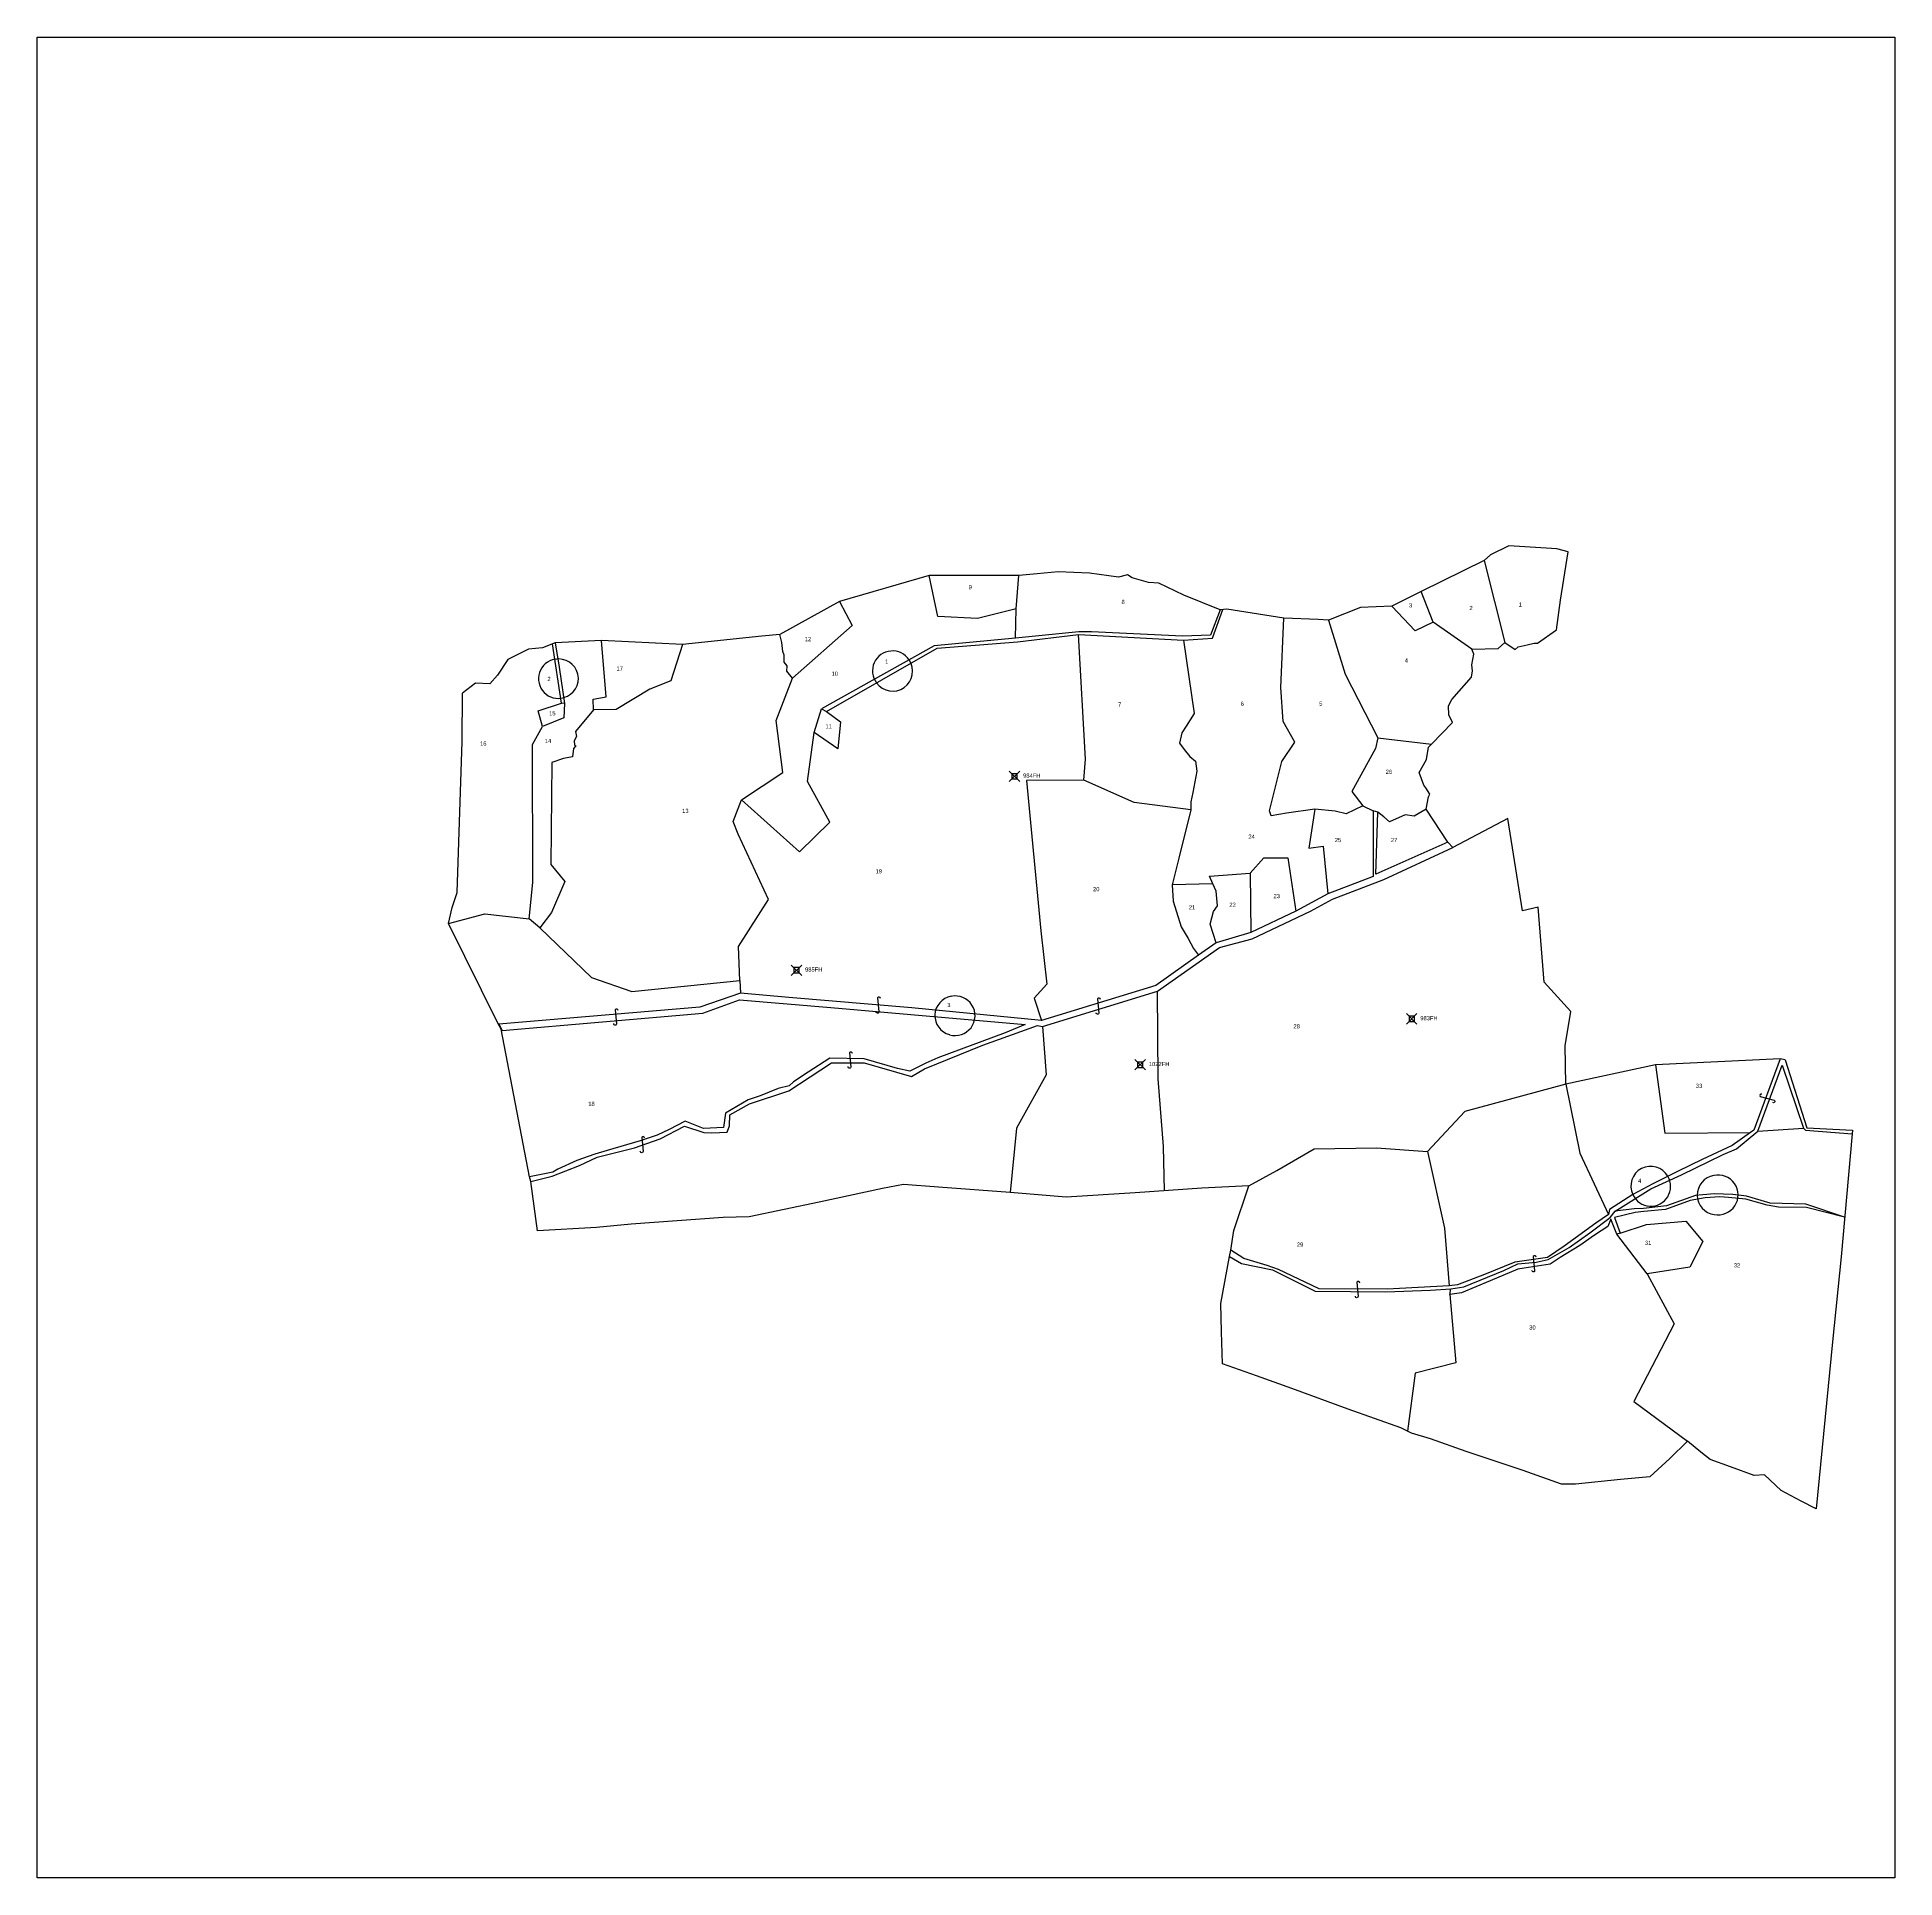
# Model space of a CAD drawing. Extents: x 0 to 153596, y 0 to 178973.
# Drawn here: x 151816 to 153596, y 177209 to 178973 of the extents above; entities outside this region: 1.
import ezdxf

# ---------------------------------------------------------------- set-up
doc = ezdxf.new("R2010")
doc.units = 0
doc.header["$MEASUREMENT"] = 0
doc.header["$PDMODE"] = 67
doc.header["$PDSIZE"] = 5
for name, color, linetype in [('BORDER-B', 3, 'CONTINUOUS'), ('IMAGE', 7, 'CONTINUOUS'), ('LINK', 4, 'CONTINUOUS'), ('NO', 1, 'CONTINUOUS'), ('PARCEL', 6, 'CONTINUOUS'), ('ROAD', 2, 'CONTINUOUS'), ('TRIG-P', 2, 'CONTINUOUS'), ('TRIG-T', 1, 'CONTINUOUS')]:
    doc.layers.add(name, color=color, linetype=linetype)
picture_1 = doc.add_image_def('image1.tif', size_in_pixel=(8455, 8379))
picture_2 = doc.add_image_def('image2.tif', size_in_pixel=(8487, 8433))

msp = doc.modelspace()

# ---------------------------------------------------------------- linework, layer by layer
at = {"layer": 'BORDER-B'}
for points in [[(153283.1, 178479.8), (153272.2, 178482.8), (153226.3, 178485.7), (153208.7, 178476.8), (153202.5, 178471.5), (153142.1, 178441.9), (153114, 178427.8), (153083.9, 178426.6), (153053.4, 178414.3), (153043.5, 178415), (153010.5, 178416.3), (152955.9, 178424.9), (152949.6, 178424.2)], [(153491, 177992.7), (153486.1, 177993.9), (153366.8, 177988), (153280.7, 177969.6), (153280.2, 178006.4), (153285.6, 178039.1), (153260.1, 178067.4), (153254.4, 178139.3), (153239.3, 178135.5), (153225.2, 178224.1), (153172.4, 178196.5), (153167.8, 178201.4), (153146.9, 178233), (153149, 178244.9), (153150.3, 178247.6), (153146.7, 178253.7), (153144.8, 178256), (153140.2, 178268.4), (153147.1, 178280.7), (153149, 178292.4), (153152, 178295.4), (153172.2, 178316.1), (153168.5, 178323.6), (153168.3, 178332.2), (153171.6, 178338.3), (153190.3, 178359.6), (153191.3, 178365.7), (153190.6, 178371.4), (153192.5, 178381.7), (153190.6, 178386.5), (153215.9, 178387.1), (153222.4, 178393), (153232.2, 178386.1), (153235.2, 178388.6), (153243.6, 178390.7), (153250.5, 178392.4), (153253.6, 178392.3), (153271.8, 178404.9), (153275.6, 178433.6), (153283.1, 178479.8)], [(152949.6, 178424.2), (152914.6, 178438.3), (152890.7, 178449.9), (152880.7, 178450.5), (152865.2, 178454.9), (152860.8, 178457.7), (152851.9, 178455.5), (152824.1, 178459.4), (152794.2, 178460.5), (152774.2, 178458.8), (152756.5, 178457.1), (152670.5, 178457.1), (152584.5, 178432.2), (152527.4, 178400.6), (152510.2, 178398.9), (152434.2, 178391), (152356.5, 178394.9), (152312.2, 178392.7), (152300, 178387.7), (152286.6, 178386.6), (152266.7, 178376.6), (152256.7, 178361.6), (152249.5, 178353.3), (152235.6, 178353.9), (152223.4, 178344.4)], [(152295.3, 177829), (152288.6, 177876.3), (152287.6, 177880.7), (152260.4, 178022.1), (152257, 178027.9), (152209.8, 178123.6), (152213.2, 178138.7), (152218.1, 178153.2), (152222.9, 178298), (152223.4, 178344.4)], [(153491, 177992.7), (153511.9, 177927.7), (153555.7, 177925.4), (153555.1, 177921.9), (153544.7, 177804), (153536.5, 177722.4), (153520.7, 177562.4)], [(153132.7, 177634.9), (153122.6, 177640.2), (153072.3, 177657.8), (153018.2, 177677.7), (152984.2, 177689.8), (152951.6, 177701.3), (152950.7, 177732.1), (152950.2, 177759.2), (152958.5, 177804.4), (152959.7, 177810.5), (152962.7, 177829.2), (152977.1, 177872.1), (152931.9, 177869.8), (152867.9, 177865.4), (152801.9, 177861.1), (152748.3, 177865.7), (152679.5, 177870.6), (152645.8, 177873.2), (152625.9, 177869.5), (152565.1, 177856.5), (152498, 177842.4), (152473.2, 177841.8), (152385, 177835.2), (152351.7, 177832.1), (152295.3, 177829)], [(152295.2, 177829), (152295.3, 177829)], [(153520.7, 177562.4), (153506.4, 177569.6), (153487.2, 177580), (153471.2, 177594.9), (153461.3, 177594.2), (153438.5, 177602.5), (153419.1, 177609.7), (153410.3, 177616.6), (153397.3, 177627.3), (153380.4, 177610.6), (153361.2, 177593), (153333.1, 177590.5), (153290, 177586.1), (153276.6, 177586), (153239.8, 177599), (153185.3, 177617.5), (153151, 177629.5), (153132.7, 177634.9)]]:
    msp.add_lwpolyline(points, dxfattribs=at)
at = {"layer": 'LINK'}
for points in [[(152372.4, 178040, 0.694851), (152369.6, 178040.8), (152370.9, 178027.1, -1.008348), (152368.3, 178027.5)], [(152623.9, 178051.6, 0.694851), (152621.1, 178052.4), (152622.4, 178038.7, -1.008348), (152619.8, 178039)], [(152834.7, 178050.6, 0.694851), (152831.9, 178051.4), (152833.2, 178037.7, -1.008348), (152830.6, 178038)], [(152597, 177998.8, 0.694851), (152594.2, 177999.7), (152595.5, 177985.9, -1.008348), (152592.9, 177986.3)], [(153468.7, 177960, 0.694851), (153467, 177957.7), (153480.4, 177954.2, -1.008348), (153479.2, 177951.9)], [(152397.8, 177917.8, 0.694851), (152395, 177918.6), (152396.3, 177904.9, -1.008348), (152393.7, 177905.2)], [(153252.4, 177803.6, 0.694851), (153249.6, 177804.4), (153250.9, 177790.7, -1.008348), (153248.3, 177791)], [(153083.2, 177778.8, 0.694851), (153080.4, 177779.7), (153081.7, 177765.9, -1.008348), (153079.1, 177766.3)]]:
    msp.add_lwpolyline(points, format="xyb", dxfattribs=at)
at = {"layer": 'PARCEL'}
for points in [[(153202.5, 178471.5), (153222.4, 178393)], [(152753.9, 178425.3), (152716.9, 178415.9), (152679, 178417.7), (152670.5, 178457.1)], [(152753.2, 178397.2), (152753.9, 178425.3), (152756.5, 178457.1)], [(152584.5, 178432.2), (152596.7, 178409.2), (152539.6, 178358.8)], [(153190.6, 178386.5), (153153.6, 178412.3), (153142.1, 178441.9)], [(153086.1, 178236.3), (153070.3, 178228.7), (153059.8, 178231.1), (153040.2, 178233), (153012.9, 178229.2), (152998.5, 178226.8), (152996.6, 178231.5), (153008.6, 178278.9), (153021, 178297.5), (153010, 178317.2), (153007.6, 178349.7), (153010.5, 178416.3)], [(153053.4, 178414.3), (153069.4, 178362.6), (153100.5, 178301.4), (153098.5, 178291.3), (153075.6, 178250.2), (153086.1, 178236.3), (153096.2, 178231.4)], [(153153.6, 178412.3), (153136.3, 178404.2), (153114, 178427.8)], [(152434.2, 178391), (152422.9, 178356.3), (152402.8, 178348.2), (152370.7, 178328.8), (152348.9, 178328.2), (152348.4, 178338.5), (152361, 178340.8), (152356.5, 178394.9)], [(152490.8, 178242), (152530.2, 178268.4), (152523.9, 178318.2), (152539.6, 178358.8), (152534.2, 178365.5), (152534.5, 178370.6), (152531.7, 178374), (152531.7, 178380.6), (152530.2, 178384.3), (152529.3, 178392.8), (152527.4, 178400.6)], [(152921.3, 178232.6), (152867, 178239.6), (152818.8, 178261), (152820.5, 178281.2), (152813.7, 178400.7)], [(152914.3, 178395.2), (152924.6, 178324.8), (152916.8, 178312.8), (152912.6, 178306.2), (152910.6, 178296.4), (152915.1, 178290.2), (152920.5, 178283.6), (152925.8, 178279.1), (152927.1, 178269.6), (152923.3, 178249.1), (152921.3, 178240), (152921.3, 178232.6), (152909.8, 178186.1), (152903.6, 178160.6), (152904.4, 178145), (152912.2, 178120.3), (152918.8, 178109.2), (152923.8, 178099.4), (152928.8, 178093)], [(152348.9, 178328.2), (152331.7, 178307.6), (152332.5, 178302.7), (152330.3, 178298.7), (152330.6, 178294.6), (152331.9, 178293.7), (152329.7, 178291.2), (152328.7, 178283.3), (152320, 178281.8), (152309, 178278), (152307.8, 178180.1), (152321.2, 178163.9), (152308.7, 178134.2), (152297.5, 178119.5), (152287.1, 178127.9), (152290.6, 178162.9), (152290.3, 178295.2), (152300, 178312.4), (152295.9, 178327.4), (152318.1, 178334.7)], [(152321.1, 178334.3), (152320.3, 178320.6), (152300, 178312.4)], [(152489.1, 178068.9), (152487.9, 178101.6), (152516.7, 178146.5), (152487.6, 178209.3), (152482.6, 178221.4), (152490.8, 178242), (152546.3, 178192.3), (152575.4, 178220.5), (152553.9, 178259.6), (152560.3, 178306.6), (152567.3, 178329.2)], [(152572, 178326.8), (152585.5, 178316.9), (152583, 178290.9), (152560.3, 178306.6)], [(153100.5, 178301.4), (153152, 178295.4)], [(152818.8, 178261), (152763.7, 178260.6), (152777.7, 178116.6), (152783.4, 178065.5), (152771.1, 178051.9), (152778.2, 178030.5)], [(153040.2, 178233), (153034.4, 178195.7), (153048.3, 178197.6), (153052.8, 178151.8)], [(153146.9, 178233), (153135.4, 178226.3), (153126.8, 178227.7), (153111.9, 178221), (153106.2, 178225.8), (153100.5, 178230.3)], [(152945.6, 178104.9), (152939.8, 178122.8), (152943.1, 178135.1), (152946.8, 178140.5), (152945.6, 178154.5), (152942.3, 178161.5), (152939.4, 178168.9), (152978.1, 178171.8), (152991.2, 178186.6), (153014.3, 178186.6), (153022, 178135.3)], [(152978.1, 178171.8), (152978.9, 178114.9)], [(152942.3, 178161.5), (152903.6, 178160.6)], [(152209.8, 178123.6), (152244.8, 178132.9), (152287.1, 178127.9)], [(152297.5, 178119.5), (152346.8, 178071.6), (152385.6, 178058.2), (152489.1, 178068.9), (152489.7, 178056.7)], [(152896, 177867.3), (152895.3, 177909.8), (152890, 177974.7), (152889.4, 178058.7)], [(152779.3, 178024.7), (152782.6, 177978.5), (152754.2, 177927.4), (152748.3, 177865.7)], [(153366.8, 177988), (153375.7, 177922.5), (153457.7, 177923.3)], [(153280.7, 177969.6), (153184, 177943.4), (153148.2, 177905.1)], [(153280.7, 177969.6), (153294.2, 177903.5), (153321.6, 177844.5)], [(153464.9, 177924.4), (153508.7, 177927.3)], [(152977.1, 177872.1), (153003.7, 177886.6), (153039.5, 177907.6), (153099.2, 177908.4), (153148.2, 177905.1), (153164.6, 177831.5), (153168.9, 177776.3)], [(153332.8, 177826.7), (153358.2, 177835), (153395.8, 177838.3), (153412, 177818.8), (153399.6, 177794.2), (153358.8, 177787.7), (153329.6, 177825.7)], [(153358.8, 177787.7), (153384.7, 177739.8), (153345.8, 177665.2), (153397.3, 177627.3)], [(153169.7, 177768), (153175.3, 177702.2), (153136.4, 177692.5), (153129.1, 177636.8)]]:
    msp.add_lwpolyline(points, dxfattribs=at)
for centre, radius, start, end in [((152315.5, 178358.3), 18.8, 284.5767, 101.3383), ((152635.3, 178365.7), 19.1, 33.1959, 217.0863), ((152315, 178358.2), 18.9, 99.8513, 286.0636), ((152635.6, 178365.3), 19.1, 215.4426, 34.8395), ((152694.8, 178035.2), 18.8, 99.9635, 255.3513), ((152695.5, 178035.1), 19, 253.2514, 102.0634), ((153362.1, 177871.9), 18.9, 29.326, 205.955), ((153362.3, 177871.4), 18.9, 204.1786, 31.1024), ((153425.6, 177863.2), 18.9, 99.4425, 262.3301), ((153426.8, 177863.3), 19.1, 258.8184, 102.9542)]:
    msp.add_arc(centre, radius, start, end, dxfattribs=at)
at = {"layer": 'ROAD'}
for points in [[(152949.6, 178424.2), (152940.2, 178399.9), (152913.5, 178399.1), (152826.2, 178403), (152814.1, 178403), (152753.2, 178397.2), (152675.3, 178389.7), (152567.3, 178329.2), (152572, 178326.8), (152678.1, 178387.3), (152755.1, 178393.6), (152813.7, 178400.7), (152914.3, 178395.2), (152942.2, 178397.2), (152952.1, 178424.5)], [(152312.2, 178392.7), (152315.9, 178369.3), (152321.1, 178334.3), (152318.1, 178334.7), (152309.6, 178391.6)], [(153167.8, 178201.4), (153098.7, 178170.8), (153100.5, 178230.3), (153096.2, 178231.4), (153096.2, 178168.7), (153052.8, 178151.8), (153022, 178135.3), (152978.9, 178114.9), (152945.6, 178104.9), (152928.8, 178093), (152887.9, 178064), (152778.2, 178030.5), (152653.8, 178042.7), (152535.9, 178052.7), (152489.7, 178056.7), (152450.6, 178043.4), (152258.1, 178026.9), (152261.3, 178020.8), (152453.5, 178037.7), (152488.6, 178050.2), (152576.4, 178043), (152762.5, 178026.6), (152743.5, 178018.7), (152678.9, 177994.7), (152667.4, 177989.6), (152652, 177981.8), (152640.2, 177984.6), (152608.3, 177993.9), (152575.3, 177994.3), (152554.5, 177981), (152540.5, 177971.7), (152536.2, 177967.8), (152525.8, 177965.3), (152508.7, 177958.3), (152497.2, 177954.4), (152475.3, 177941.8), (152473.5, 177927.8), (152454.2, 177927.1), (152436.6, 177933.9), (152421.2, 177926), (152409.7, 177920.7), (152393.6, 177915.3), (152362, 177906), (152350.2, 177902.4), (152333, 177896.3), (152314.7, 177888.1), (152309.7, 177885.2), (152287.6, 177880.7)], [(152288.6, 177876.3), (152309.3, 177881.3), (152335.5, 177891.6), (152352.4, 177899.5), (152388.2, 177908.5), (152412.6, 177917.1), (152435.9, 177929.3), (152454.5, 177923.2), (152462.1, 177922.8), (152476.8, 177923.5), (152479.3, 177929.6), (152479.6, 177940), (152498.3, 177950.8), (152535.9, 177963), (152576.8, 177989.8), (152608.3, 177989.9), (152653.5, 177976.7), (152666, 177984.2), (152722, 178006.8), (152774.3, 178025.8), (152779.3, 178024.7), (152889.4, 178058.7), (152948.8, 178100.5), (152980, 178108.8), (153036, 178135.3), (153057.1, 178146.8), (153106.2, 178165.7), (153172.4, 178196.5)], [(152958.5, 177804.4), (152969.8, 177797.6), (152999.5, 177791.5), (153040.4, 177770.9), (153108.1, 177770.5), (153151.2, 177772), (153170.4, 177773.4), (153183, 177775.2), (153221.4, 177790.8), (153234.8, 177797.3), (153252.2, 177798.7), (153264, 177801.4), (153284, 177813), (153303.9, 177827.1), (153323.4, 177841.6), (153328.1, 177847.7), (153362.1, 177869.1), (153391.8, 177882.5), (153431.6, 177902), (153444.3, 177907.4), (153464.9, 177924.4), (153488.1, 177987.7), (153508.7, 177927.3), (153510.5, 177925.5), (153555.1, 177921.9)], [(153486.1, 177993.9), (153460.9, 177925.5), (153457.7, 177923.3), (153440.3, 177910.7), (153411.4, 177897.3), (153388.5, 177886.1), (153364.3, 177874.1), (153345.1, 177863.6), (153322.7, 177849.2), (153321.6, 177844.5), (153309.6, 177836.1), (153279.2, 177814.1), (153263.3, 177803.2), (153231.8, 177798.9), (153202.9, 177786.9), (153176.9, 177777), (153168.9, 177776.3), (153109.6, 177773), (153044.4, 177773.4), (153005.3, 177791.9), (152994.5, 177795.8), (152972, 177802.3), (152959.7, 177810.5)], [(153548, 177842), (153511.6, 177851.3), (153484.5, 177851.7), (153473.6, 177853.5), (153453.3, 177859.3), (153436.7, 177860.7), (153428.4, 177861.5), (153414.2, 177860.4), (153399.8, 177857.9), (153376.2, 177849.2), (153355.6, 177847.4), (153347.3, 177846.6), (153327.4, 177841.6), (153332.8, 177826.7), (153329.6, 177825.7), (153323.8, 177840.1), (153320.9, 177833.2), (153308.2, 177824.9), (153294.1, 177814.8), (153275.3, 177803.2), (153265.9, 177797.1), (153240.9, 177793.1), (153234.8, 177792.2), (153208.4, 177781), (153180.9, 177769.4), (153169.7, 177768), (153170.4, 177773.4)], [(153548, 177842), (153510.9, 177854.6), (153476.5, 177855.3), (153454.1, 177862.2), (153441, 177863.6), (153422.9, 177864.4), (153405.2, 177862.9), (153377.3, 177852.8), (153355.3, 177850.3), (153346.2, 177849.9), (153328.1, 177847.7)]]:
    msp.add_lwpolyline(points, dxfattribs=at)
at = {"layer": 'TRIG-P'}
for p in [(152752.3, 178264.6), (152543.4, 178078.7), (153133.1, 178032.1), (152872.8, 177988.1)]:
    msp.add_point(p, dxfattribs=at)

# ---------------------------------------------------------------- texts
at = {"layer": 'NO'}
for s, p in [('9', (152708.4, 178443.9)), ('8', (152854.9, 178429.8)), ('3', (153130.5, 178426.5)), ('1', (153235.6, 178427.3)), ('2', (153188.4, 178424)), ('12', (152551.3, 178394.1)), ('4', (153126.4, 178373.6)), ('2', (152304.7, 178356)), ('17', (152370.9, 178366)), ('10', (152577, 178361)), ('1', (152628.3, 178372.6)), ('15', (152306.3, 178323)), ('7', (152851.6, 178331.4)), ('6', (152969.1, 178332.2)), ('5', (153044.4, 178332.2)), ('11', (152571.2, 178310.5)), ('16', (152240.1, 178294)), ('14', (152302.2, 178296.5)), ('26', (153108.1, 178266.9)), ('13', (152433.8, 178229.5)), ('24', (152976.5, 178204.8)), ('25', (153059.3, 178201.5)), ('27', (153113.1, 178201.5)), ('19', (152619.2, 178171.6)), ('20', (152827.6, 178154.4)), ('23', (153000.6, 178147.8)), ('21', (152919.4, 178137)), ('22', (152958.3, 178139.5)), ('3', (152687.9, 178043.4)), ('28', (153019.7, 178023)), ('33', (153405.4, 177965.9)), ('18', (152343.8, 177948.6)), ('4', (153350, 177874.9)), ('29', (153023, 177813.7)), ('31', (153356.6, 177815.4)), ('32', (153441.8, 177793.9)), ('30', (153245.7, 177734.3))]:
    msp.add_text(s, height=4, dxfattribs=at).set_placement(p)
at = {"layer": 'TRIG-T'}
for s, p in [('984FH', (152760.6, 178263.3)), ('985FH', (152551.6, 178077.4)), ('983FH', (153141.3, 178030.8)), ('1022FH', (152881.1, 177986.8))]:
    msp.add_text(s, height=4, dxfattribs=at).set_placement(p)

# ---------------------------------------------------------------- pictures from other files: only their frames are drawn
at = {"layer": 'IMAGE'}
image = msp.add_image(picture_1, insert=(151815.6, 177208.6), size_in_units=(1780.6, 1764.6), dxfattribs=at)
image.dxf.flags = 15
at = {"layer": 'PARCEL'}
image = msp.add_image(picture_2, insert=(0, 0), size_in_units=(8487, 8433), dxfattribs=at)
image.dxf.flags = 15

doc.saveas('drawing.dxf')
